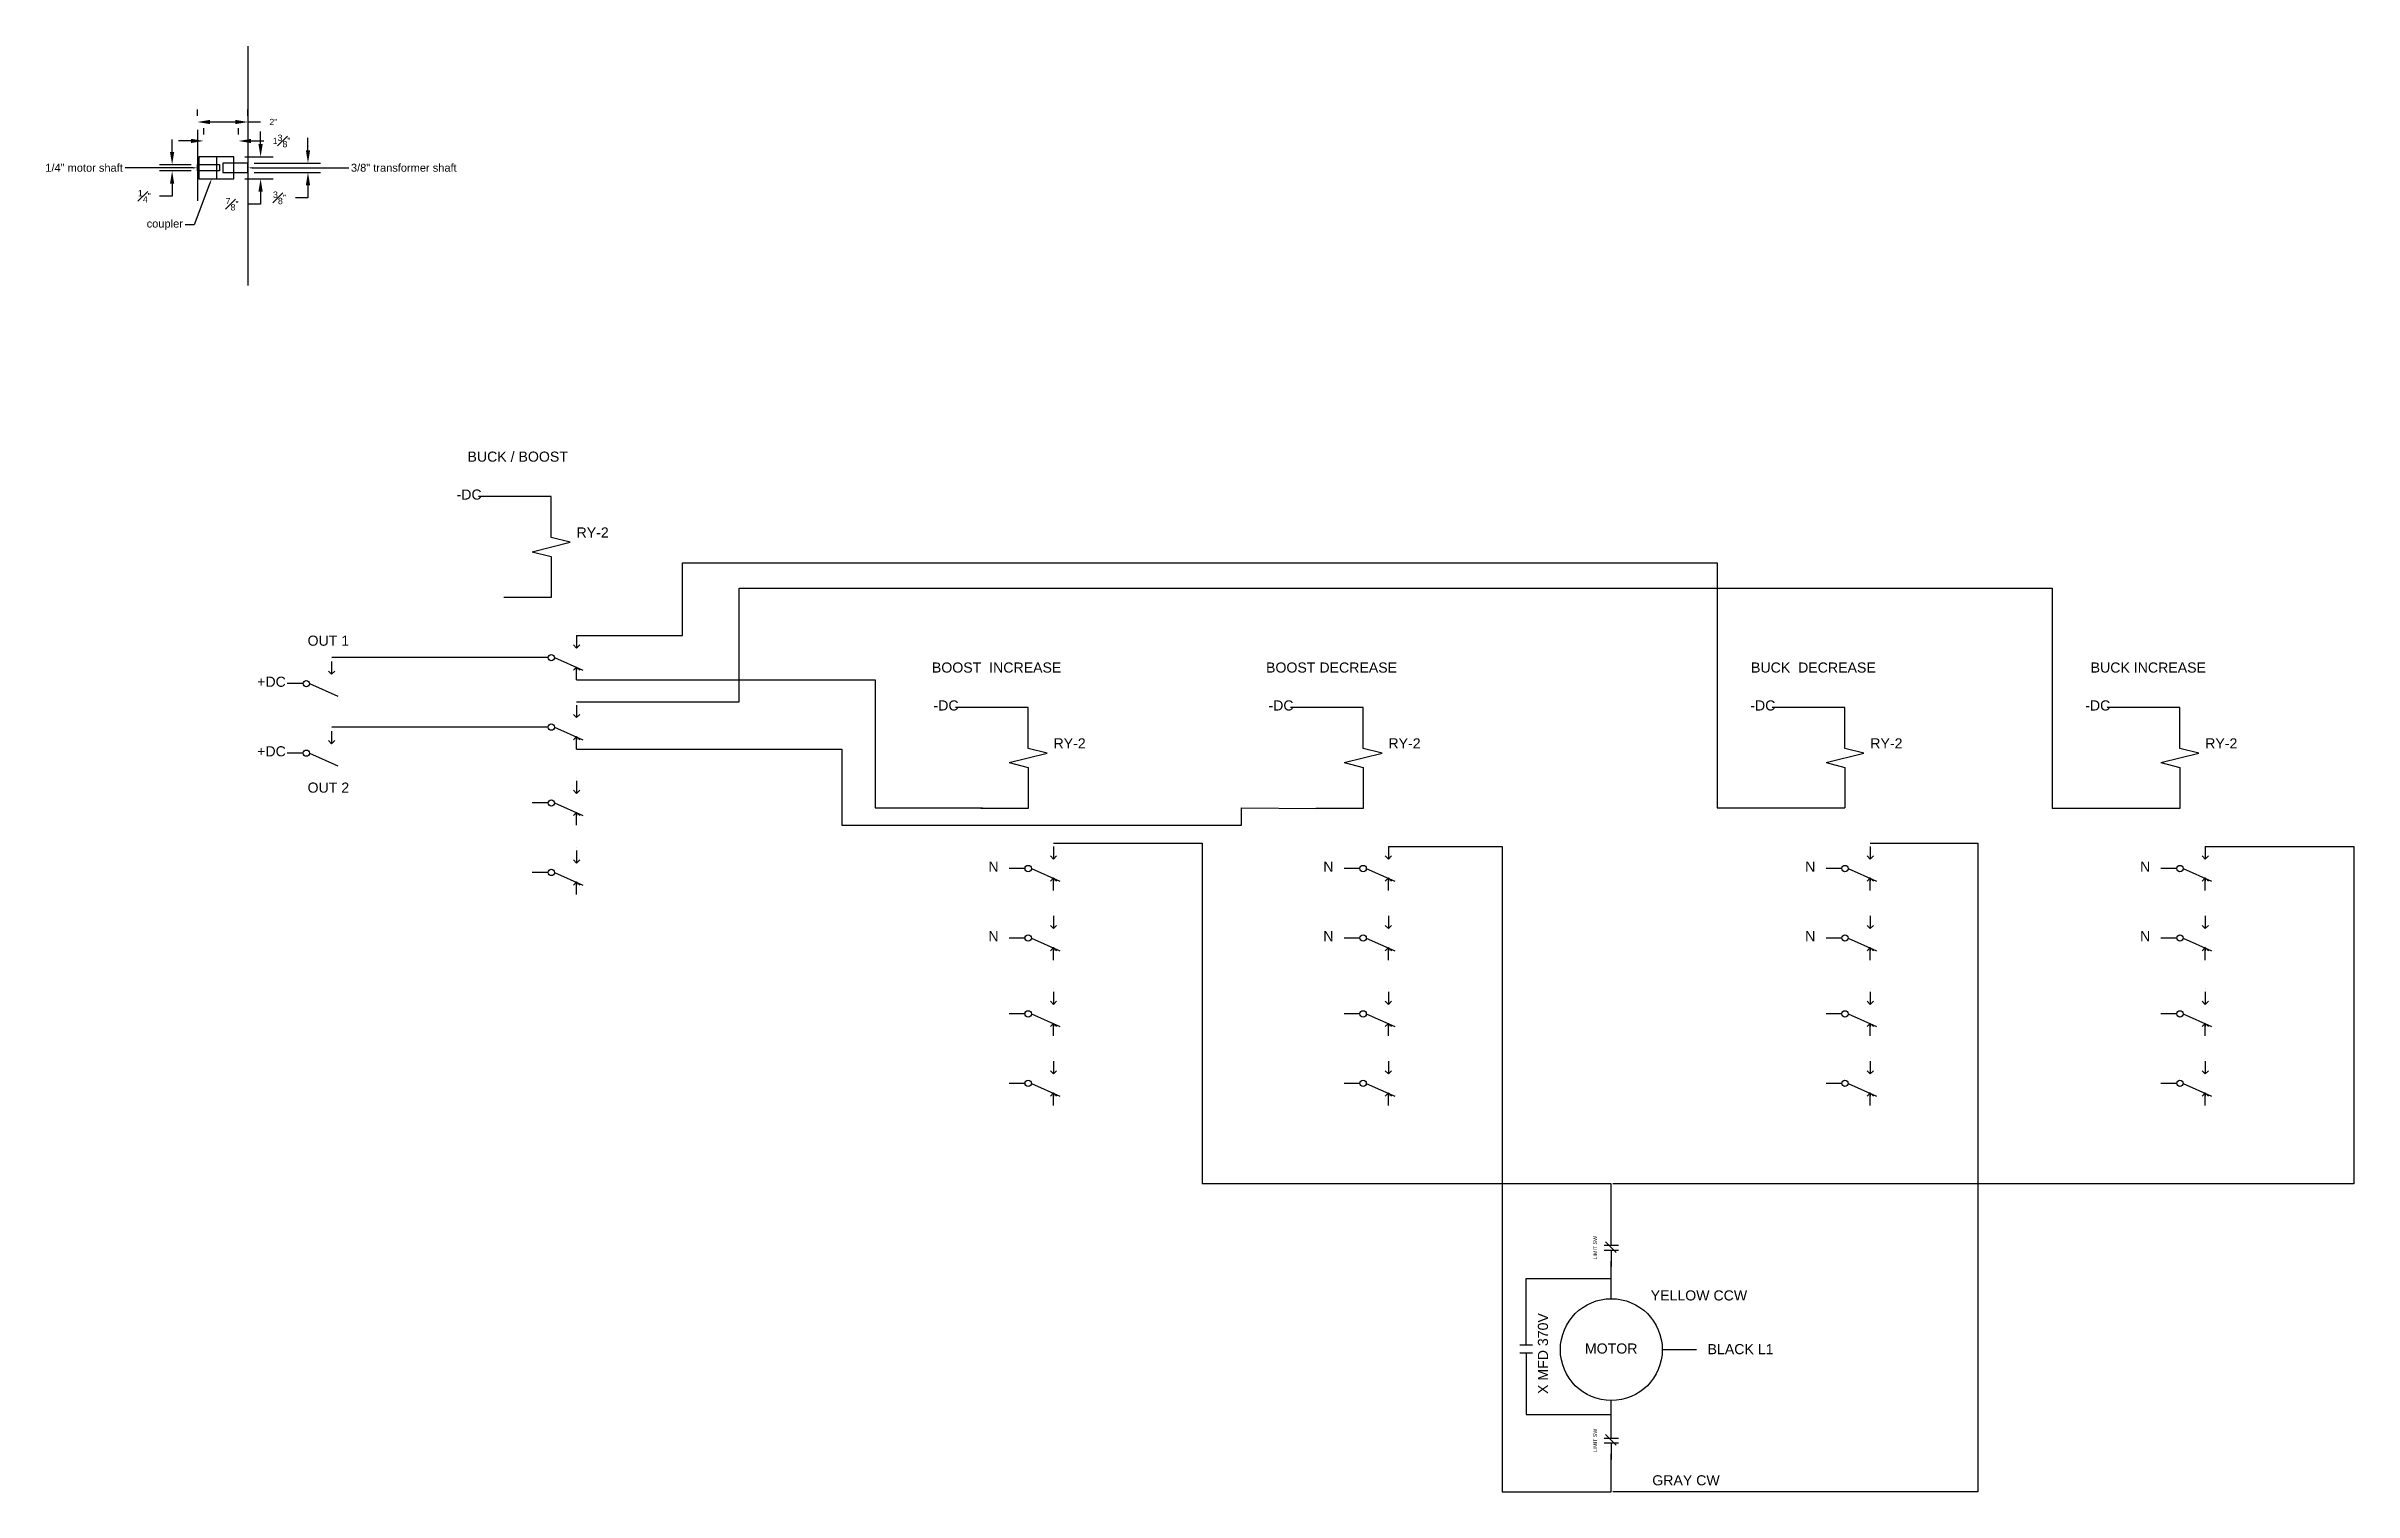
# Model space of a CAD drawing. Header units: inches. Extents: x -228 to 241, y -155 to 115.
# Drawn here: x 97 to 188.3, y -110.7 to -53.5 of the extents above; entities that cross this region are included whole.
import ezdxf
from ezdxf import colors
from ezdxf.entities.mleader import LeaderData, LeaderLine
from ezdxf.enums import TextEntityAlignment as Align
from ezdxf.math import Vec2, Vec3

# ---------------------------------------------------------------- set-up
doc = ezdxf.new("R2010")
doc.units = ezdxf.units.IN
doc.header["$MEASUREMENT"] = 0
for name, color, linetype in [('-DC', 212, 'Continuous'), ('COMP', 3, 'Continuous'), ('DIM', 1, 'Continuous'), ('ELECTRICAL DEVICES', 30, 'Continuous'), ('TEXT', 4, 'Continuous'), ('WIRE', 1, 'Continuous'), ('WIRES', 1, 'Continuous')]:
    doc.layers.add(name, color=color, linetype=linetype)
doc.styles.get("Standard").update_dxf_attribs({"font": 'arial.ttf'})
doc.dimstyles.new('MEP', dxfattribs={"dimtxt": 0.125, "dimasz": 0.125, "dimexe": 0.125, "dimexo": 0.0625, "dimgap": 0.09, "dimtad": 0, "dimtih": 1, "dimtoh": 1, "dimdec": 5, "dimzin": 3, "dimdsep": 46, "dimlunit": 4, "dimtxsty": 'Standard', "dimcen": 0.125, "dimazin": 2, "dimtfac": 1, "dimtdec": 5, "dimtofl": 0, "dimtmove": 0, "dimatfit": 3, "dimfxl": 1, "dimfrac": 1, "dimtolj": 1, "dimtzin": 0, "dimarcsym": 0})

msp = doc.modelspace()

# ---------------------------------------------------------------- texts
at = {"layer": 'TEXT'}
for s, p in [('BUCK / BOOST ', (115.75, -69.9375)), ('-DC', (113.75, -71.4375)), ('OUT 1', (108.181627, -77.217685)), ('+DC', (105.931627, -78.842685)), ('BOOST  INCREASE', (134.619127, -78.280185)), ('BOOST DECREASE', (147.869127, -78.280185)), ('BUCK  DECREASE', (166.931627, -78.280185)), ('BUCK INCREASE', (180.181627, -78.280185)), ('-DC', (132.619127, -79.780185)), ('-DC', (145.869127, -79.780185)), ('-DC', (164.931627, -79.780185)), ('-DC', (178.181627, -79.780185)), ('+DC', (105.931627, -81.592685)), ('OUT 2', (108.181627, -83.030185)), ('N', (134.494127, -86.155185)), ('N', (147.744127, -86.155185)), ('N', (166.806627, -86.155185)), ('N', (180.056627, -86.155185)), ('N', (134.494127, -88.905185)), ('N', (147.744127, -88.905185)), ('N', (166.806627, -88.905185)), ('N', (180.056627, -88.905185)), ('MOTOR', (158.931627, -105.217685))]:
    msp.add_text(s, height=0.4, dxfattribs=at).set_placement(p, align=Align.CENTER)
for p in [(118, -72.9375), (136.869127, -81.280185), (150.119127, -81.280185), (169.181627, -81.280185), (182.431627, -81.280185)]:
    msp.add_text('RY-2', height=0.4, dxfattribs=at).set_placement(p)
for s, p in [('YELLOW CCW', (160.494127, -102.717685)), ('BLACK L1', (162.744127, -104.842685)), ('GRAY CW', (160.556627, -110.030185))]:
    msp.add_text(s, height=0.4, dxfattribs=at).set_placement(p, align=Align.TOP_LEFT)
msp.add_text('X MFD 370V', height=0.4, rotation=90, dxfattribs=at).set_placement((156.431627, -105.217685), align=Align.CENTER)

# ---------------------------------------------------------------- blocks, each defined once
blk = doc.blocks.new('COILRY')
for p, q in [((0, -0.375), (0, 0)), ((-0.25, -0.5625), (0.25, -0.4375)), ((-0.25, -0.5625), (0, -0.625)), ((0.25, -0.4375), (0, -0.375)), ((0, -0.625), (0, -1))]:
    blk.add_line(p, q)
blk = doc.blocks.new('NCC')
for p, q in [((-0.5625, 0), (-1, 0)), ((-0.625, -0.125), (-0.34375, 0.15625)), ((-0.5625, 0.1875), (-0.5625, -0.1875)), ((-0.4375, 0.1875), (-0.4375, -0.1875)), ((-0.4375, 0), (0, 0))]:
    blk.add_line(p, q)
for tag, p in [('DESCRIPTL1', (-0.5, 0.375)), ('DESCRIPTL2', (-0.5, 0.25)), ('LABEL', (-0.5, -0.5))]:
    blk.add_attdef(tag, text='', height=0.1).set_placement(p, align=Align.CENTER)
at = {"flags": 3}
blk.add_attdef('DEVNAME', text='', height=0.1, dxfattribs=at).set_placement((-0.5, 0.5), align=Align.CENTER)
blk = doc.blocks.new('*D92')
at = {"layer": 'Defpoints', "color": 0, "transparency": 16777216}
for p in [(103, -56.5), (105, -56.5), (105, -56.5)]:
    blk.add_point(p, dxfattribs=at)
at = {"layer": 'DIM', "color": 0, "lineweight": -2, "transparency": 16777216}
for p, q in [((103, -56.25), (103, -56)), ((103.5, -56.5), (104.5, -56.5)), ((105, -56.25), (105, -56)), ((105, -56.5), (105.5, -56.5))]:
    blk.add_line(p, q, dxfattribs=at)
at = {"layer": 'DIM', "color": 0, "transparency": 16777216}
for points in [[(103.5, -56.417), (103.5, -56.583), (103, -56.5)], [(104.5, -56.417), (104.5, -56.583), (105, -56.5)]]:
    blk.add_solid(points, dxfattribs=at)
at = {"layer": 'DIM', "color": 0, "transparency": 16777216, "insert": (106.006, -56.5), "char_height": 0.25, "attachment_point": 5}
blk.add_mtext('\\A1;2"', dxfattribs=at)
blk = doc.blocks.new('*D93')
at = {"layer": 'Defpoints', "color": 0, "transparency": 16777216}
for p in [(103.25, -57.25), (104.625, -57.25), (104.625, -57.25)]:
    blk.add_point(p, dxfattribs=at)
at = {"layer": 'DIM', "color": 0, "lineweight": -2, "transparency": 16777216}
for p, q in [((102.75, -57.25), (102.25, -57.25)), ((103.25, -57), (103.25, -56.75)), ((104.625, -57), (104.625, -56.75)), ((105.125, -57.25), (105.625, -57.25))]:
    blk.add_line(p, q, dxfattribs=at)
at = {"layer": 'DIM', "color": 0, "transparency": 16777216}
for points in [[(102.75, -57.167), (102.75, -57.333), (103.25, -57.25)], [(105.125, -57.167), (105.125, -57.333), (104.625, -57.25)]]:
    blk.add_solid(points, dxfattribs=at)
at = {"layer": 'DIM', "color": 0, "transparency": 16777216, "insert": (106.331, -57.25), "char_height": 0.25, "attachment_point": 5}
blk.add_mtext('\\A1;1{\\H1.000000x;\\S3#8;}"', dxfattribs=at)
blk = doc.blocks.new('*D94')
at = {"layer": 'Defpoints', "color": 0, "transparency": 16777216}
for p in [(104.625, -57.875), (104.625, -58.75), (105.5, -58.75)]:
    blk.add_point(p, dxfattribs=at)
at = {"layer": 'DIM', "color": 0, "lineweight": -2, "transparency": 16777216}
for p, q in [((105.5, -57.375), (105.5, -56.875)), ((104.875, -57.875), (106, -57.875)), ((104.875, -58.75), (106, -58.75)), ((105.5, -59.25), (105.5, -59.75)), ((105.5, -59.75), (105, -59.75))]:
    blk.add_line(p, q, dxfattribs=at)
at = {"layer": 'DIM', "color": 0, "transparency": 16777216}
for points in [[(105.417, -57.375), (105.583, -57.375), (105.5, -57.875)], [(105.417, -59.25), (105.583, -59.25), (105.5, -58.75)]]:
    blk.add_solid(points, dxfattribs=at)
at = {"layer": 'DIM', "color": 0, "transparency": 16777216, "insert": (104.373, -59.75), "char_height": 0.25, "attachment_point": 5}
blk.add_mtext('\\A1;{\\H1.000000x;\\S7#8;}"', dxfattribs=at)
blk = doc.blocks.new('*D95')
at = {"layer": 'Defpoints', "color": 0, "transparency": 16777216}
for p in [(105, -58.125), (105, -58.5), (107.375, -58.5)]:
    blk.add_point(p, dxfattribs=at)
at = {"layer": 'DIM', "color": 0, "lineweight": -2, "transparency": 16777216}
for p, q in [((107.375, -57.625), (107.375, -57.125)), ((105.25, -58.125), (107.875, -58.125)), ((105.25, -58.5), (107.875, -58.5)), ((107.375, -59), (107.375, -59.5)), ((107.375, -59.5), (106.875, -59.5))]:
    blk.add_line(p, q, dxfattribs=at)
at = {"layer": 'DIM', "color": 0, "transparency": 16777216}
for points in [[(107.292, -57.625), (107.458, -57.625), (107.375, -58.125)], [(107.292, -59), (107.458, -59), (107.375, -58.5)]]:
    blk.add_solid(points, dxfattribs=at)
at = {"layer": 'DIM', "color": 0, "transparency": 16777216, "insert": (106.247, -59.5), "char_height": 0.25, "attachment_point": 5}
blk.add_mtext('\\A1;{\\H1.000000x;\\S3#8;}"', dxfattribs=at)
blk = doc.blocks.new('*D96')
at = {"layer": 'Defpoints', "color": 0, "transparency": 16777216}
for p in [(103, -58.188), (102, -58.438), (103, -58.438)]:
    blk.add_point(p, dxfattribs=at)
at = {"layer": 'DIM', "color": 0, "lineweight": -2, "transparency": 16777216}
for p, q in [((102, -57.688), (102, -57.188)), ((102.75, -58.188), (101.5, -58.188)), ((102.75, -58.438), (101.5, -58.438)), ((102, -58.938), (102, -59.438)), ((102, -59.438), (101.5, -59.438))]:
    blk.add_line(p, q, dxfattribs=at)
at = {"layer": 'DIM', "color": 0, "transparency": 16777216}
for points in [[(101.917, -57.688), (102.083, -57.688), (102, -58.188)], [(101.917, -58.938), (102.083, -58.938), (102, -58.438)]]:
    blk.add_solid(points, dxfattribs=at)
at = {"layer": 'DIM', "color": 0, "transparency": 16777216, "insert": (100.904, -59.438), "char_height": 0.25, "attachment_point": 5}
blk.add_mtext('\\A1;{\\H1.000000x;\\S1#4;}"', dxfattribs=at)

# ---------------------------------------------------------------- dimensions: what is measured, and where the dimension line sits
at = {"layer": 'DIM'}
for base, p1, p2, picture, middle in [((105, -56.5), (103, -56.5), (105, -56.5), '*D92', (106.005805, -56.5)), ((104.625, -57.25), (103.25, -57.25), (104.625, -57.25), '*D93', (106.331152, -57.25))]:
    dim = msp.add_linear_dim(base=base, p1=p1, p2=p2, dimstyle='MEP', override={"dimscale": 4, "dimtxt": 0.0625}, dxfattribs=at)
    dim.commit()
    dim.dimension.update_dxf_attribs({"geometry": picture, "text_midpoint": middle})
for base, p1, p2, picture, middle in [((102, -58.4375), (103, -58.1875), (103, -58.4375), '*D96', (100.903671, -59.4375)), ((105.5, -58.75), (104.625, -57.875), (104.625, -58.75), '*D94', (104.37289, -59.75)), ((107.375, -58.5), (105, -58.125), (105, -58.5), '*D95', (106.246952, -59.5))]:
    dim = msp.add_linear_dim(base=base, p1=p1, p2=p2, angle=90, dimstyle='MEP', override={"dimscale": 4, "dimtxt": 0.0625}, dxfattribs=at)
    dim.commit()
    dim.dimension.update_dxf_attribs({"geometry": picture, "text_midpoint": middle})

# ---------------------------------------------------------------- linework, layer by layer
at = {"layer": '-DC'}
for p, q in [((136.869127, -85.030185), (142.75, -85.030185)), ((142.75, -85.030185), (142.75, -98.5)), ((150.119127, -85.155185), (154.625, -85.155185)), ((154.625, -85.155185), (154.625, -110.6875)), ((169.181627, -85.030185), (173.4375, -85.030185)), ((173.4375, -85.030185), (173.4375, -110.6875)), ((182.431627, -85.155185), (188.3125, -85.155185)), ((188.3125, -85.155185), (188.3125, -98.5))]:
    msp.add_line(p, q, dxfattribs=at)
at = {"layer": 'COMP'}
for p, q in [((118, -76.6875), (118, -76.6875)), ((118, -77.3125), (117.875, -77.1875)), ((118, -76.8125), (118, -77.3125)), ((118, -77.3125), (118.125, -77.1875)), ((108.306627, -78.342685), (108.181627, -78.217685)), ((108.306627, -77.717685), (108.306627, -77.717685)), ((108.306627, -77.842685), (108.306627, -78.342685)), ((108.306627, -78.342685), (108.431627, -78.217685)), ((116.875, -77.6875), (116.25, -77.6875)), ((117.125, -77.6875), (118.25, -78.1875)), ((118, -78.0625), (117.875, -78.1875)), ((118, -78.5625), (118, -78.0625)), ((118, -78.0625), (118, -78.1875)), ((118, -78.0625), (118.125, -78.1875)), ((107.181627, -78.717685), (106.556627, -78.717685)), ((107.431627, -78.717685), (108.556627, -79.217685)), ((118, -80.0625), (117.875, -79.9375)), ((118, -79.4375), (118, -79.4375)), ((118, -79.5625), (118, -80.0625)), ((118, -80.0625), (118.125, -79.9375)), ((108.306627, -81.092685), (108.181627, -80.967685)), ((108.306627, -80.467685), (108.306627, -80.467685)), ((108.306627, -80.592685), (108.306627, -81.092685)), ((108.306627, -81.092685), (108.431627, -80.967685)), ((116.875, -80.4375), (116.25, -80.4375)), ((117.125, -80.4375), (118.25, -80.9375)), ((118, -80.8125), (117.875, -80.9375)), ((118, -80.8125), (118.125, -80.9375)), ((118, -80.8125), (118, -80.9375)), ((118, -81.3125), (118, -80.8125)), ((107.181627, -81.467685), (106.556627, -81.467685)), ((107.431627, -81.467685), (108.556627, -81.967685)), ((118, -83.0625), (117.875, -82.9375)), ((118, -82.4375), (118, -82.4375)), ((118, -82.5625), (118, -83.0625)), ((118, -83.0625), (118.125, -82.9375)), ((116.875, -83.4375), (116.25, -83.4375)), ((117.125, -83.4375), (118.25, -83.9375)), ((118, -83.8125), (117.875, -83.9375)), ((118, -83.8125), (118.125, -83.9375)), ((118, -83.8125), (118, -83.9375)), ((118, -84.3125), (118, -83.8125)), ((118, -85.8125), (117.875, -85.6875)), ((118, -85.1875), (118, -85.1875)), ((118, -85.3125), (118, -85.8125)), ((118, -85.8125), (118.125, -85.6875)), ((136.869127, -85.655185), (136.744127, -85.530185)), ((136.869127, -85.030185), (136.869127, -85.030185)), ((136.869127, -85.155185), (136.869127, -85.655185)), ((136.869127, -85.655185), (136.994127, -85.530185)), ((150.119127, -85.655185), (149.994127, -85.530185)), ((150.119127, -85.030185), (150.119127, -85.030185)), ((150.119127, -85.155185), (150.119127, -85.655185)), ((150.119127, -85.655185), (150.244127, -85.530185)), ((169.181627, -85.655185), (169.056627, -85.530185)), ((169.181627, -85.030185), (169.181627, -85.030185)), ((169.181627, -85.155185), (169.181627, -85.655185)), ((169.181627, -85.655185), (169.306627, -85.530185)), ((182.431627, -85.655185), (182.306627, -85.530185)), ((182.431627, -85.030185), (182.431627, -85.030185)), ((182.431627, -85.155185), (182.431627, -85.655185)), ((182.431627, -85.655185), (182.556627, -85.530185)), ((116.875, -86.1875), (116.25, -86.1875)), ((117.125, -86.1875), (118.25, -86.6875)), ((118, -86.5625), (117.875, -86.6875)), ((118, -87.0625), (118, -86.5625)), ((118, -86.5625), (118, -86.6875)), ((118, -86.5625), (118.125, -86.6875)), ((135.744127, -86.030185), (135.119127, -86.030185)), ((135.994127, -86.030185), (137.119127, -86.530185)), ((136.869127, -86.405185), (136.744127, -86.530185)), ((136.869127, -86.905185), (136.869127, -86.405185)), ((136.869127, -86.405185), (136.869127, -86.530185)), ((136.869127, -86.405185), (136.994127, -86.530185)), ((148.994127, -86.030185), (148.369127, -86.030185)), ((149.244127, -86.030185), (150.369127, -86.530185)), ((150.119127, -86.405185), (149.994127, -86.530185)), ((150.119127, -86.905185), (150.119127, -86.405185)), ((150.119127, -86.405185), (150.119127, -86.530185)), ((150.119127, -86.405185), (150.244127, -86.530185)), ((168.056627, -86.030185), (167.431627, -86.030185)), ((168.306627, -86.030185), (169.431627, -86.530185)), ((169.181627, -86.405185), (169.056627, -86.530185)), ((169.181627, -86.905185), (169.181627, -86.405185)), ((169.181627, -86.405185), (169.181627, -86.530185)), ((169.181627, -86.405185), (169.306627, -86.530185)), ((181.306627, -86.030185), (180.681627, -86.030185)), ((181.556627, -86.030185), (182.681627, -86.530185)), ((182.431627, -86.405185), (182.306627, -86.530185)), ((182.431627, -86.905185), (182.431627, -86.405185)), ((182.431627, -86.405185), (182.431627, -86.530185)), ((182.431627, -86.405185), (182.556627, -86.530185)), ((136.869127, -88.405185), (136.744127, -88.280185)), ((136.869127, -87.780185), (136.869127, -87.780185)), ((136.869127, -87.905185), (136.869127, -88.405185)), ((136.869127, -88.405185), (136.994127, -88.280185)), ((150.119127, -88.405185), (149.994127, -88.280185)), ((150.119127, -87.780185), (150.119127, -87.780185)), ((150.119127, -87.905185), (150.119127, -88.405185)), ((150.119127, -88.405185), (150.244127, -88.280185)), ((169.181627, -88.405185), (169.056627, -88.280185)), ((169.181627, -87.780185), (169.181627, -87.780185)), ((169.181627, -87.905185), (169.181627, -88.405185)), ((169.181627, -88.405185), (169.306627, -88.280185)), ((182.431627, -88.405185), (182.306627, -88.280185)), ((182.431627, -87.780185), (182.431627, -87.780185)), ((182.431627, -87.905185), (182.431627, -88.405185)), ((182.431627, -88.405185), (182.556627, -88.280185)), ((135.744127, -88.780185), (135.119127, -88.780185)), ((135.994127, -88.780185), (137.119127, -89.280185)), ((136.869127, -89.155185), (136.744127, -89.280185)), ((136.869127, -89.155185), (136.994127, -89.280185)), ((136.869127, -89.155185), (136.869127, -89.280185)), ((136.869127, -89.655185), (136.869127, -89.155185)), ((148.994127, -88.780185), (148.369127, -88.780185)), ((149.244127, -88.780185), (150.369127, -89.280185)), ((150.119127, -89.155185), (149.994127, -89.280185)), ((150.119127, -89.155185), (150.244127, -89.280185)), ((150.119127, -89.155185), (150.119127, -89.280185)), ((150.119127, -89.655185), (150.119127, -89.155185)), ((168.056627, -88.780185), (167.431627, -88.780185)), ((168.306627, -88.780185), (169.431627, -89.280185)), ((169.181627, -89.155185), (169.056627, -89.280185)), ((169.181627, -89.155185), (169.306627, -89.280185)), ((169.181627, -89.155185), (169.181627, -89.280185)), ((169.181627, -89.655185), (169.181627, -89.155185)), ((181.306627, -88.780185), (180.681627, -88.780185)), ((181.556627, -88.780185), (182.681627, -89.280185)), ((182.431627, -89.155185), (182.306627, -89.280185)), ((182.431627, -89.155185), (182.556627, -89.280185)), ((182.431627, -89.155185), (182.431627, -89.280185)), ((182.431627, -89.655185), (182.431627, -89.155185)), ((136.869127, -91.405185), (136.744127, -91.280185)), ((136.869127, -90.780185), (136.869127, -90.780185)), ((136.869127, -90.905185), (136.869127, -91.405185)), ((136.869127, -91.405185), (136.994127, -91.280185)), ((150.119127, -91.405185), (149.994127, -91.280185)), ((150.119127, -90.780185), (150.119127, -90.780185)), ((150.119127, -90.905185), (150.119127, -91.405185)), ((150.119127, -91.405185), (150.244127, -91.280185)), ((169.181627, -91.405185), (169.056627, -91.280185)), ((169.181627, -90.780185), (169.181627, -90.780185)), ((169.181627, -90.905185), (169.181627, -91.405185)), ((169.181627, -91.405185), (169.306627, -91.280185)), ((182.431627, -91.405185), (182.306627, -91.280185)), ((182.431627, -90.780185), (182.431627, -90.780185)), ((182.431627, -90.905185), (182.431627, -91.405185)), ((182.431627, -91.405185), (182.556627, -91.280185)), ((135.744127, -91.780185), (135.119127, -91.780185)), ((135.994127, -91.780185), (137.119127, -92.280185)), ((136.869127, -92.155185), (136.744127, -92.280185)), ((136.869127, -92.155185), (136.994127, -92.280185)), ((136.869127, -92.155185), (136.869127, -92.280185)), ((136.869127, -92.655185), (136.869127, -92.155185)), ((148.994127, -91.780185), (148.369127, -91.780185)), ((149.244127, -91.780185), (150.369127, -92.280185)), ((150.119127, -92.155185), (149.994127, -92.280185)), ((150.119127, -92.155185), (150.244127, -92.280185)), ((150.119127, -92.155185), (150.119127, -92.280185)), ((150.119127, -92.655185), (150.119127, -92.155185)), ((168.056627, -91.780185), (167.431627, -91.780185)), ((168.306627, -91.780185), (169.431627, -92.280185)), ((169.181627, -92.155185), (169.056627, -92.280185)), ((169.181627, -92.155185), (169.306627, -92.280185)), ((169.181627, -92.155185), (169.181627, -92.280185)), ((169.181627, -92.655185), (169.181627, -92.155185)), ((181.306627, -91.780185), (180.681627, -91.780185)), ((181.556627, -91.780185), (182.681627, -92.280185)), ((182.431627, -92.155185), (182.306627, -92.280185)), ((182.431627, -92.155185), (182.556627, -92.280185)), ((182.431627, -92.155185), (182.431627, -92.280185)), ((182.431627, -92.655185), (182.431627, -92.155185)), ((136.869127, -94.155185), (136.744127, -94.030185)), ((136.869127, -93.530185), (136.869127, -93.530185)), ((136.869127, -93.655185), (136.869127, -94.155185)), ((136.869127, -94.155185), (136.994127, -94.030185)), ((150.119127, -94.155185), (149.994127, -94.030185)), ((150.119127, -93.530185), (150.119127, -93.530185)), ((150.119127, -93.655185), (150.119127, -94.155185)), ((150.119127, -94.155185), (150.244127, -94.030185)), ((169.181627, -94.155185), (169.056627, -94.030185)), ((169.181627, -93.530185), (169.181627, -93.530185)), ((169.181627, -93.655185), (169.181627, -94.155185)), ((169.181627, -94.155185), (169.306627, -94.030185)), ((182.431627, -94.155185), (182.306627, -94.030185)), ((182.431627, -93.530185), (182.431627, -93.530185)), ((182.431627, -93.655185), (182.431627, -94.155185)), ((182.431627, -94.155185), (182.556627, -94.030185)), ((135.744127, -94.530185), (135.119127, -94.530185)), ((135.994127, -94.530185), (137.119127, -95.030185)), ((136.869127, -94.905185), (136.744127, -95.030185)), ((136.869127, -95.405185), (136.869127, -94.905185)), ((136.869127, -94.905185), (136.869127, -95.030185)), ((136.869127, -94.905185), (136.994127, -95.030185)), ((148.994127, -94.530185), (148.369127, -94.530185)), ((149.244127, -94.530185), (150.369127, -95.030185)), ((150.119127, -94.905185), (149.994127, -95.030185)), ((150.119127, -95.405185), (150.119127, -94.905185)), ((150.119127, -94.905185), (150.119127, -95.030185)), ((150.119127, -94.905185), (150.244127, -95.030185)), ((168.056627, -94.530185), (167.431627, -94.530185)), ((168.306627, -94.530185), (169.431627, -95.030185)), ((169.181627, -94.905185), (169.056627, -95.030185)), ((169.181627, -95.405185), (169.181627, -94.905185)), ((169.181627, -94.905185), (169.181627, -95.030185)), ((169.181627, -94.905185), (169.306627, -95.030185)), ((181.306627, -94.530185), (180.681627, -94.530185)), ((181.556627, -94.530185), (182.681627, -95.030185)), ((182.431627, -94.905185), (182.306627, -95.030185)), ((182.431627, -95.405185), (182.431627, -94.905185)), ((182.431627, -94.905185), (182.431627, -95.030185)), ((182.431627, -94.905185), (182.556627, -95.030185)), ((155.3125, -104.875), (155.8125, -104.875)), ((155.3125, -105.1875), (155.8125, -105.1875))]:
    msp.add_line(p, q, dxfattribs=at)
for centre in [(117, -77.6875), (107.306627, -78.717685), (117, -80.4375), (107.306627, -81.467685), (117, -83.4375), (117, -86.1875), (135.869127, -86.030185), (149.119127, -86.030185), (168.181627, -86.030185), (181.431627, -86.030185), (135.869127, -88.780185), (149.119127, -88.780185), (168.181627, -88.780185), (181.431627, -88.780185), (135.869127, -91.780185), (149.119127, -91.780185), (168.181627, -91.780185), (181.431627, -91.780185), (135.869127, -94.530185), (149.119127, -94.530185), (168.181627, -94.530185), (181.431627, -94.530185)]:
    msp.add_circle(centre, 0.125, dxfattribs=at)
at = {"layer": 'ELECTRICAL DEVICES'}
msp.add_circle((158.9375, -105.0625), 2.015564, dxfattribs=at)
at = {"layer": 'WIRE'}
for p, q in [((105, -53.5), (105, -62.96875)), ((103, -56.8125), (103, -59.625)), ((103.75, -57.875), (103.75, -58.75)), ((122.1875, -76.8125), (122.1875, -73.9375)), ((122.1875, -73.9375), (163.125, -73.9375)), ((163.125, -73.9375), (163.125, -83.625)), ((124.4375, -79.4375), (124.4375, -74.9375)), ((124.4375, -74.9375), (176.375, -74.9375)), ((176.375, -74.9375), (176.375, -83.655185)), ((118, -76.8125), (122.1875, -76.8125)), ((116.25, -77.6875), (108.3125, -77.6875)), ((118, -78.5625), (129.8125, -78.5625)), ((129.8125, -78.5625), (129.8125, -83.625)), ((118, -79.4375), (124.4375, -79.4375)), ((116.25, -80.4375), (108.3125, -80.4375)), ((118, -81.3125), (128.5, -81.3125)), ((128.5, -81.3125), (128.5, -84.3125)), ((129.8125, -83.625), (134.0625, -83.625)), ((144.3125, -84.3125), (144.3125, -83.625)), ((144.3125, -83.625), (147.244127, -83.655185)), ((163.125, -83.625), (168.181627, -83.625)), ((128.5, -84.3125), (144.3125, -84.3125)), ((158.9375, -98.5), (142.75, -98.5)), ((158.9375, -100.297545), (158.9375, -98.5)), ((172.0625, -98.5), (159, -98.5)), ((188.3125, -98.5), (172, -98.5)), ((155.5625, -104.875), (155.5625, -102.25)), ((155.5625, -102.25), (158.9375, -102.25)), ((158.9375, -103.0625), (158.9375, -101.5625)), ((155.5625, -105.1875), (155.5625, -107.625)), ((160.9375, -105.0625), (162.3125, -105.0625)), ((155.5625, -107.625), (158.9375, -107.625)), ((158.9375, -107.922545), (158.9375, -107.078064)), ((158.9375, -110.6875), (158.9375, -109.1875)), ((154.625, -110.6875), (158.9375, -110.6875)), ((173.4375, -110.6875), (159, -110.6875))]:
    msp.add_line(p, q, dxfattribs=at)
for points in [[(103, -58.1875), (103.875, -58.1875), (103.875, -58.4375), (103, -58.4375)], [(104.4375, -57.875), (103.0625, -57.875), (103.0625, -58.75), (104.4375, -58.75)], [(105, -58.125), (104, -58.125), (104, -58.5), (105, -58.5)]]:
    msp.add_lwpolyline(points, close=True, dxfattribs=at)
at = {"layer": 'WIRES'}
for p, q in [((115.125, -71.3125), (114.125, -71.3125)), ((117, -71.3125), (115.125, -71.3125)), ((117, -71.8125), (117, -71.3125)), ((117, -74.8125), (117, -75.3125)), ((117, -75.3125), (115.125, -75.3125)), ((133.994127, -79.655185), (132.994127, -79.655185)), ((135.869127, -79.655185), (133.994127, -79.655185)), ((135.869127, -80.155185), (135.869127, -79.655185)), ((147.244127, -79.655185), (146.244127, -79.655185)), ((149.119127, -79.655185), (147.244127, -79.655185)), ((149.119127, -80.155185), (149.119127, -79.655185)), ((166.306627, -79.655185), (165.306627, -79.655185)), ((168.181627, -79.655185), (166.306627, -79.655185)), ((168.181627, -80.155185), (168.181627, -79.655185)), ((179.556627, -79.655185), (178.556627, -79.655185)), ((181.431627, -79.655185), (179.556627, -79.655185)), ((181.431627, -80.155185), (181.431627, -79.655185)), ((135.869127, -83.655185), (133.994127, -83.655185)), ((135.869127, -83.155185), (135.869127, -83.655185)), ((149.119127, -83.655185), (147.244127, -83.655185)), ((149.119127, -83.155185), (149.119127, -83.655185)), ((168.181627, -83.155185), (168.181627, -83.625)), ((181.431627, -83.655185), (176.375, -83.655185)), ((181.431627, -83.155185), (181.431627, -83.655185))]:
    msp.add_line(p, q, dxfattribs=at)

# ---------------------------------------------------------------- block references
at = {"layer": 'COMP', "xscale": 3, "yscale": 3, "zscale": 3}
for p in [(117, -71.8125), (135.869127, -80.155185), (149.119127, -80.155185), (168.181627, -80.155185), (181.431627, -80.155185)]:
    msp.add_blockref('COILRY', p, dxfattribs=at)
at = {"layer": 'COMP', "xscale": 1.5, "yscale": 1.5, "zscale": 1.5, "rotation": 90}
for p in [(158.93541, -100.279013), (158.93541, -107.904013)]:
    msp.add_blockref('NCC', p, dxfattribs=at).add_auto_attribs({'DESCRIPTL1': 'LIMIT SW'})

msp.set_redraw_order([(e.dxf.handle, doc.entitydb.next_handle()) for e in msp.query("TEXT MTEXT ATTDEF DIMENSION ARC_DIMENSION")])  # texts and dimensions are drawn at this point

# ---------------------------------------------------------------- leaders
at = {"layer": 'DIM'}
ml = msp.add_multileader_mtext('Standard', dxfattribs=at)
ml.set_content('1/4" motor shaft', color=256)
ml.set_leader_properties()
ml.build(insert=Vec2(0, 0))
ml.multileader.update_dxf_attribs({"dogleg_length": 0.36, "arrow_head_size": 0.18})
ctx = ml.context
ctx.base_point, ctx.char_height, ctx.arrow_head_size, ctx.landing_gap_size, ctx.plane_origin = Vec3(96.943927, -58.3125), 0.3125, 0.18, 0.09, Vec3(103, -58.3125)
ctx.text_align_type = 2
notes = []
notes.append((ctx, [(0, (1, 1, 0), (100.5, -58.3125), (-1, 0), 0.36, [(0, [(103, -58.3125)], 0, [])])]))
ctx.mtext.insert, ctx.mtext.alignment, ctx.mtext.flow_direction = Vec3(100.05, -58.153585), 3, 5
ml = msp.add_multileader_mtext('Standard', dxfattribs=at)
ml.set_content('3/8" transformer shaft', color=256)
ml.set_leader_properties()
ml.build(insert=Vec2(0, 0))
ml.multileader.update_dxf_attribs({"dogleg_length": 0.36, "arrow_head_size": 0.18})
ctx = ml.context
ctx.base_point, ctx.char_height, ctx.arrow_head_size, ctx.landing_gap_size, ctx.plane_origin = Vec3(108.985, -58.3125), 0.3125, 0.18, 0.09, Vec3(105, -58.3125)
notes.append((ctx, [(0, (1, 1, 0), (108.625, -58.3125), (1, 0), 0.36, [(0, [(105, -58.3125)], 0, [])])]))
ctx.mtext.insert, ctx.mtext.flow_direction = Vec3(109.075, -58.153479), 5
ml = msp.add_multileader_mtext('Standard', dxfattribs=at)
ml.set_content('coupler', color=256)
ml.set_leader_properties()
ml.build(insert=Vec2(0, 0))
ml.multileader.update_dxf_attribs({"dogleg_length": 0.36, "arrow_head_size": 0.18})
ctx = ml.context
ctx.base_point, ctx.char_height, ctx.arrow_head_size, ctx.landing_gap_size, ctx.plane_origin = Vec3(100.914255, -60.5625), 0.3125, 0.18, 0.09, Vec3(103.5625, -58.75)
ctx.text_align_type = 2
notes.append((ctx, [(0, (1, 1, 0), (102.875, -60.5625), (-1, 0), 0.36, [(0, [(103.5625, -58.75)], 0, [])])]))
ctx.mtext.insert, ctx.mtext.alignment, ctx.mtext.flow_direction = Vec3(102.425, -60.362871), 3, 5
for ctx, leaders in notes:
    for number, flags, end, landing, length, lines in leaders:
        leader = LeaderData()
        leader.index, (leader.has_last_leader_line, leader.has_dogleg_vector, leader.attachment_direction) = number, flags
        leader.last_leader_point, leader.dogleg_vector, leader.dogleg_length = Vec3(end), Vec3(landing), length
        for number, points, colour, breaks in lines:
            line = LeaderLine()
            line.index, line.vertices, line.color, line.breaks = number, Vec3.list(points), colors.encode_raw_color(colour), breaks
            leader.lines.append(line)
        ctx.leaders.append(leader)

doc.saveas('drawing.dxf')
